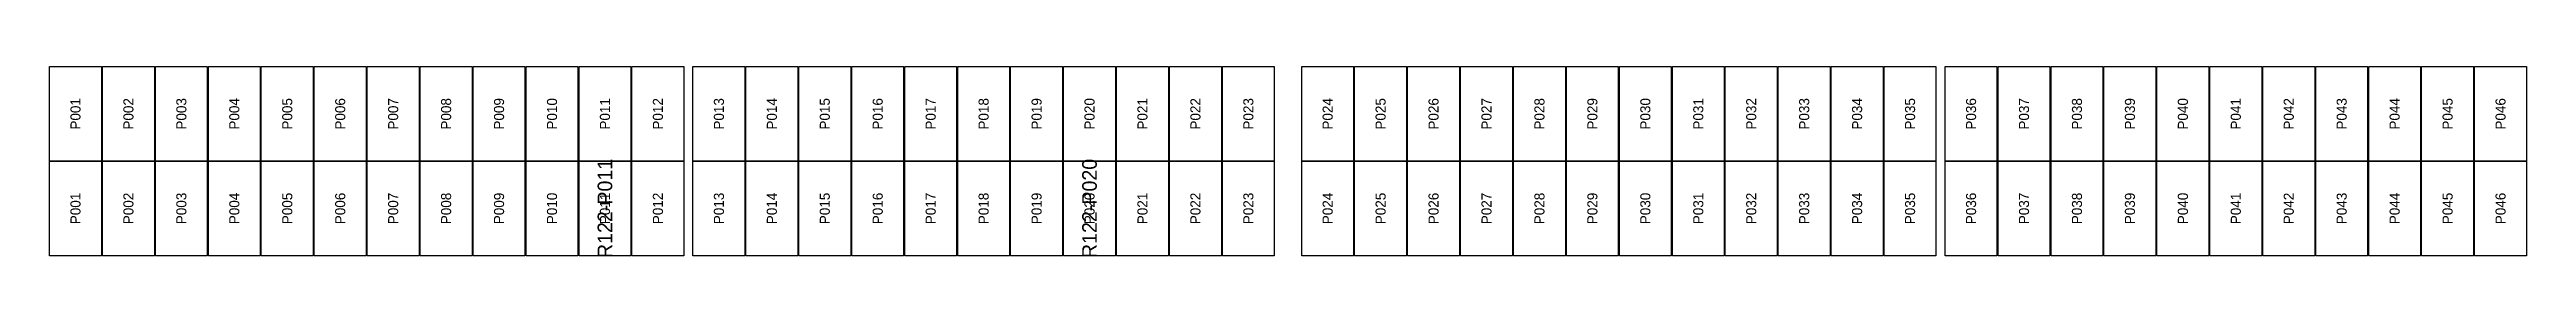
# Model space of a CAD drawing. Extents: x 296295 to 296770, y 651564 to 652121.
# Drawn here: x 296556.1 to 296610.2, y 651629.1 to 651633.3 of the extents above; entities that cross this region are included whole.
import ezdxf
from ezdxf.enums import TextEntityAlignment as Align

# ---------------------------------------------------------------- set-up
doc = ezdxf.new("R2010")
doc.units = 0

msp = doc.modelspace()

# ---------------------------------------------------------------- texts
at = {"layer": 'DEFECT_LABELS'}
for s, p in [('R122-P011', (296568.21, 651630.156)), ('R122-P020', (296578.808, 651630.156))]:
    msp.add_text(s, height=0.32, rotation=90, dxfattribs=at).set_placement(p, align=Align.MIDDLE_CENTER)
at = {"layer": 'PANEL_POSITION'}
for s, p in [('P001', (296556.63, 651632.219)), ('P002', (296557.788, 651632.219)), ('P003', (296558.946, 651632.219)), ('P004', (296560.104, 651632.219)), ('P005', (296561.262, 651632.219)), ('P006', (296562.42, 651632.219)), ('P007', (296563.578, 651632.219)), ('P008', (296564.736, 651632.219)), ('P009', (296565.894, 651632.219)), ('P010', (296567.052, 651632.219)), ('P011', (296568.21, 651632.219)), ('P012', (296569.368, 651632.219)), ('P013', (296570.702, 651632.219)), ('P014', (296571.86, 651632.219)), ('P015', (296573.018, 651632.219)), ('P016', (296574.176, 651632.219)), ('P017', (296575.334, 651632.219)), ('P018', (296576.492, 651632.219)), ('P019', (296577.65, 651632.219)), ('P020', (296578.808, 651632.219)), ('P021', (296579.966, 651632.219)), ('P022', (296581.124, 651632.219)), ('P023', (296582.282, 651632.219)), ('P024', (296584.016, 651632.219)), ('P025', (296585.174, 651632.219)), ('P026', (296586.332, 651632.219)), ('P027', (296587.49, 651632.219)), ('P028', (296588.648, 651632.219)), ('P029', (296589.806, 651632.219)), ('P030', (296590.964, 651632.219)), ('P031', (296592.122, 651632.219)), ('P032', (296593.28, 651632.219)), ('P033', (296594.438, 651632.219)), ('P034', (296595.596, 651632.219)), ('P035', (296596.754, 651632.219)), ('P036', (296598.088, 651632.219)), ('P037', (296599.246, 651632.219)), ('P038', (296600.404, 651632.219)), ('P039', (296601.562, 651632.219)), ('P040', (296602.72, 651632.219)), ('P041', (296603.878, 651632.219)), ('P042', (296605.036, 651632.219)), ('P043', (296606.194, 651632.219)), ('P044', (296607.352, 651632.219)), ('P045', (296608.51, 651632.219)), ('P046', (296609.668, 651632.219)), ('P001', (296556.63, 651630.156)), ('P002', (296557.788, 651630.156)), ('P003', (296558.946, 651630.156)), ('P004', (296560.104, 651630.156)), ('P005', (296561.262, 651630.156)), ('P006', (296562.42, 651630.156)), ('P007', (296563.578, 651630.156)), ('P008', (296564.736, 651630.156)), ('P009', (296565.894, 651630.156)), ('P010', (296567.052, 651630.156)), ('P011', (296568.21, 651630.156)), ('P012', (296569.368, 651630.156)), ('P013', (296570.702, 651630.156)), ('P014', (296571.86, 651630.156)), ('P015', (296573.018, 651630.156)), ('P016', (296574.176, 651630.156)), ('P017', (296575.334, 651630.156)), ('P018', (296576.492, 651630.156)), ('P019', (296577.65, 651630.156)), ('P020', (296578.808, 651630.156)), ('P021', (296579.966, 651630.156)), ('P022', (296581.124, 651630.156)), ('P023', (296582.282, 651630.156)), ('P024', (296584.016, 651630.156)), ('P025', (296585.174, 651630.156)), ('P026', (296586.332, 651630.156)), ('P027', (296587.49, 651630.156)), ('P028', (296588.648, 651630.156)), ('P029', (296589.806, 651630.156)), ('P030', (296590.964, 651630.156)), ('P031', (296592.122, 651630.156)), ('P032', (296593.28, 651630.156)), ('P033', (296594.438, 651630.156)), ('P034', (296595.596, 651630.156)), ('P035', (296596.754, 651630.156)), ('P036', (296598.088, 651630.156)), ('P037', (296599.246, 651630.156)), ('P038', (296600.404, 651630.156)), ('P039', (296601.562, 651630.156)), ('P040', (296602.72, 651630.156)), ('P041', (296603.878, 651630.156)), ('P042', (296605.036, 651630.156)), ('P043', (296606.194, 651630.156)), ('P044', (296607.352, 651630.156)), ('P045', (296608.51, 651630.156)), ('P046', (296609.668, 651630.156))]:
    msp.add_text(s, height=0.22, rotation=90, dxfattribs=at).set_placement(p, align=Align.MIDDLE_CENTER)

# ---------------------------------------------------------------- linework, layer by layer
at = {"layer": 'DEFECTIVE_PANELS'}
for points in [[(296567.643, 651631.188), (296568.777, 651631.188), (296568.777, 651629.125), (296567.643, 651629.125)], [(296578.241, 651631.188), (296579.375, 651631.188), (296579.375, 651629.125), (296578.241, 651629.125)]]:
    msp.add_lwpolyline(points, close=True, dxfattribs=at)
at = {"layer": 'PANELS_MASTER'}
for points in [[(296556.063, 651633.251), (296557.197, 651633.251), (296557.197, 651631.188), (296556.063, 651631.188)], [(296557.221, 651633.251), (296558.355, 651633.251), (296558.355, 651631.188), (296557.221, 651631.188)], [(296558.379, 651633.251), (296559.513, 651633.251), (296559.513, 651631.188), (296558.379, 651631.188)], [(296559.537, 651633.251), (296560.671, 651633.251), (296560.671, 651631.188), (296559.537, 651631.188)], [(296560.695, 651633.251), (296561.829, 651633.251), (296561.829, 651631.188), (296560.695, 651631.188)], [(296561.853, 651633.251), (296562.987, 651633.251), (296562.987, 651631.188), (296561.853, 651631.188)], [(296563.011, 651633.251), (296564.145, 651633.251), (296564.145, 651631.188), (296563.011, 651631.188)], [(296564.169, 651633.251), (296565.303, 651633.251), (296565.303, 651631.188), (296564.169, 651631.188)], [(296565.327, 651633.251), (296566.461, 651633.251), (296566.461, 651631.188), (296565.327, 651631.188)], [(296566.485, 651633.251), (296567.619, 651633.251), (296567.619, 651631.188), (296566.485, 651631.188)], [(296567.643, 651633.251), (296568.777, 651633.251), (296568.777, 651631.188), (296567.643, 651631.188)], [(296568.801, 651633.251), (296569.935, 651633.251), (296569.935, 651631.188), (296568.801, 651631.188)], [(296570.135, 651633.251), (296571.269, 651633.251), (296571.269, 651631.188), (296570.135, 651631.188)], [(296571.293, 651633.251), (296572.427, 651633.251), (296572.427, 651631.188), (296571.293, 651631.188)], [(296572.451, 651633.251), (296573.585, 651633.251), (296573.585, 651631.188), (296572.451, 651631.188)], [(296573.609, 651633.251), (296574.743, 651633.251), (296574.743, 651631.188), (296573.609, 651631.188)], [(296574.767, 651633.251), (296575.901, 651633.251), (296575.901, 651631.188), (296574.767, 651631.188)], [(296575.925, 651633.251), (296577.059, 651633.251), (296577.059, 651631.188), (296575.925, 651631.188)], [(296577.083, 651633.251), (296578.217, 651633.251), (296578.217, 651631.188), (296577.083, 651631.188)], [(296578.241, 651633.251), (296579.375, 651633.251), (296579.375, 651631.188), (296578.241, 651631.188)], [(296579.399, 651633.251), (296580.533, 651633.251), (296580.533, 651631.188), (296579.399, 651631.188)], [(296580.557, 651633.251), (296581.691, 651633.251), (296581.691, 651631.188), (296580.557, 651631.188)], [(296581.715, 651633.251), (296582.849, 651633.251), (296582.849, 651631.188), (296581.715, 651631.188)], [(296583.449, 651633.251), (296584.583, 651633.251), (296584.583, 651631.188), (296583.449, 651631.188)], [(296584.607, 651633.251), (296585.741, 651633.251), (296585.741, 651631.188), (296584.607, 651631.188)], [(296585.765, 651633.251), (296586.899, 651633.251), (296586.899, 651631.188), (296585.765, 651631.188)], [(296586.923, 651633.251), (296588.057, 651633.251), (296588.057, 651631.188), (296586.923, 651631.188)], [(296588.081, 651633.251), (296589.215, 651633.251), (296589.215, 651631.188), (296588.081, 651631.188)], [(296589.239, 651633.251), (296590.373, 651633.251), (296590.373, 651631.188), (296589.239, 651631.188)], [(296590.397, 651633.251), (296591.531, 651633.251), (296591.531, 651631.188), (296590.397, 651631.188)], [(296591.555, 651633.251), (296592.689, 651633.251), (296592.689, 651631.188), (296591.555, 651631.188)], [(296592.713, 651633.251), (296593.847, 651633.251), (296593.847, 651631.188), (296592.713, 651631.188)], [(296593.871, 651633.251), (296595.005, 651633.251), (296595.005, 651631.188), (296593.871, 651631.188)], [(296595.029, 651633.251), (296596.163, 651633.251), (296596.163, 651631.188), (296595.029, 651631.188)], [(296596.187, 651633.251), (296597.321, 651633.251), (296597.321, 651631.188), (296596.187, 651631.188)], [(296597.521, 651633.251), (296598.655, 651633.251), (296598.655, 651631.188), (296597.521, 651631.188)], [(296598.679, 651633.251), (296599.813, 651633.251), (296599.813, 651631.188), (296598.679, 651631.188)], [(296599.837, 651633.251), (296600.971, 651633.251), (296600.971, 651631.188), (296599.837, 651631.188)], [(296600.995, 651633.251), (296602.129, 651633.251), (296602.129, 651631.188), (296600.995, 651631.188)], [(296602.153, 651633.251), (296603.287, 651633.251), (296603.287, 651631.188), (296602.153, 651631.188)], [(296603.311, 651633.251), (296604.445, 651633.251), (296604.445, 651631.188), (296603.311, 651631.188)], [(296604.469, 651633.251), (296605.603, 651633.251), (296605.603, 651631.188), (296604.469, 651631.188)], [(296605.627, 651633.251), (296606.761, 651633.251), (296606.761, 651631.188), (296605.627, 651631.188)], [(296606.785, 651633.251), (296607.919, 651633.251), (296607.919, 651631.188), (296606.785, 651631.188)], [(296607.943, 651633.251), (296609.077, 651633.251), (296609.077, 651631.188), (296607.943, 651631.188)], [(296609.101, 651633.251), (296610.235, 651633.251), (296610.235, 651631.188), (296609.101, 651631.188)], [(296556.063, 651631.188), (296557.197, 651631.188), (296557.197, 651629.125), (296556.063, 651629.125)], [(296557.221, 651631.188), (296558.355, 651631.188), (296558.355, 651629.125), (296557.221, 651629.125)], [(296558.379, 651631.188), (296559.513, 651631.188), (296559.513, 651629.125), (296558.379, 651629.125)], [(296559.537, 651631.188), (296560.671, 651631.188), (296560.671, 651629.125), (296559.537, 651629.125)], [(296560.695, 651631.188), (296561.829, 651631.188), (296561.829, 651629.125), (296560.695, 651629.125)], [(296561.853, 651631.188), (296562.987, 651631.188), (296562.987, 651629.125), (296561.853, 651629.125)], [(296563.011, 651631.188), (296564.145, 651631.188), (296564.145, 651629.125), (296563.011, 651629.125)], [(296564.169, 651631.188), (296565.303, 651631.188), (296565.303, 651629.125), (296564.169, 651629.125)], [(296565.327, 651631.188), (296566.461, 651631.188), (296566.461, 651629.125), (296565.327, 651629.125)], [(296566.485, 651631.188), (296567.619, 651631.188), (296567.619, 651629.125), (296566.485, 651629.125)], [(296568.801, 651631.188), (296569.935, 651631.188), (296569.935, 651629.125), (296568.801, 651629.125)], [(296570.135, 651631.188), (296571.269, 651631.188), (296571.269, 651629.125), (296570.135, 651629.125)], [(296571.293, 651631.188), (296572.427, 651631.188), (296572.427, 651629.125), (296571.293, 651629.125)], [(296572.451, 651631.188), (296573.585, 651631.188), (296573.585, 651629.125), (296572.451, 651629.125)], [(296573.609, 651631.188), (296574.743, 651631.188), (296574.743, 651629.125), (296573.609, 651629.125)], [(296574.767, 651631.188), (296575.901, 651631.188), (296575.901, 651629.125), (296574.767, 651629.125)], [(296575.925, 651631.188), (296577.059, 651631.188), (296577.059, 651629.125), (296575.925, 651629.125)], [(296577.083, 651631.188), (296578.217, 651631.188), (296578.217, 651629.125), (296577.083, 651629.125)], [(296579.399, 651631.188), (296580.533, 651631.188), (296580.533, 651629.125), (296579.399, 651629.125)], [(296580.557, 651631.188), (296581.691, 651631.188), (296581.691, 651629.125), (296580.557, 651629.125)], [(296581.715, 651631.188), (296582.849, 651631.188), (296582.849, 651629.125), (296581.715, 651629.125)], [(296583.449, 651631.188), (296584.583, 651631.188), (296584.583, 651629.125), (296583.449, 651629.125)], [(296584.607, 651631.188), (296585.741, 651631.188), (296585.741, 651629.125), (296584.607, 651629.125)], [(296585.765, 651631.188), (296586.899, 651631.188), (296586.899, 651629.125), (296585.765, 651629.125)], [(296586.923, 651631.188), (296588.057, 651631.188), (296588.057, 651629.125), (296586.923, 651629.125)], [(296588.081, 651631.188), (296589.215, 651631.188), (296589.215, 651629.125), (296588.081, 651629.125)], [(296589.239, 651631.188), (296590.373, 651631.188), (296590.373, 651629.125), (296589.239, 651629.125)], [(296590.397, 651631.188), (296591.531, 651631.188), (296591.531, 651629.125), (296590.397, 651629.125)], [(296591.555, 651631.188), (296592.689, 651631.188), (296592.689, 651629.125), (296591.555, 651629.125)], [(296592.713, 651631.188), (296593.847, 651631.188), (296593.847, 651629.125), (296592.713, 651629.125)], [(296593.871, 651631.188), (296595.005, 651631.188), (296595.005, 651629.125), (296593.871, 651629.125)], [(296595.029, 651631.188), (296596.163, 651631.188), (296596.163, 651629.125), (296595.029, 651629.125)], [(296596.187, 651631.188), (296597.321, 651631.188), (296597.321, 651629.125), (296596.187, 651629.125)], [(296597.521, 651631.188), (296598.655, 651631.188), (296598.655, 651629.125), (296597.521, 651629.125)], [(296598.679, 651631.188), (296599.813, 651631.188), (296599.813, 651629.125), (296598.679, 651629.125)], [(296599.837, 651631.188), (296600.971, 651631.188), (296600.971, 651629.125), (296599.837, 651629.125)], [(296600.995, 651631.188), (296602.129, 651631.188), (296602.129, 651629.125), (296600.995, 651629.125)], [(296602.153, 651631.188), (296603.287, 651631.188), (296603.287, 651629.125), (296602.153, 651629.125)], [(296603.311, 651631.188), (296604.445, 651631.188), (296604.445, 651629.125), (296603.311, 651629.125)], [(296604.469, 651631.188), (296605.603, 651631.188), (296605.603, 651629.125), (296604.469, 651629.125)], [(296605.627, 651631.188), (296606.761, 651631.188), (296606.761, 651629.125), (296605.627, 651629.125)], [(296606.785, 651631.188), (296607.919, 651631.188), (296607.919, 651629.125), (296606.785, 651629.125)], [(296607.943, 651631.188), (296609.077, 651631.188), (296609.077, 651629.125), (296607.943, 651629.125)], [(296609.101, 651631.188), (296610.235, 651631.188), (296610.235, 651629.125), (296609.101, 651629.125)]]:
    msp.add_lwpolyline(points, close=True, dxfattribs=at)

msp.set_redraw_order([(e.dxf.handle, doc.entitydb.next_handle()) for e in msp.query("TEXT MTEXT ATTDEF DIMENSION ARC_DIMENSION")])  # texts and dimensions are drawn at this point

doc.saveas('drawing.dxf')
